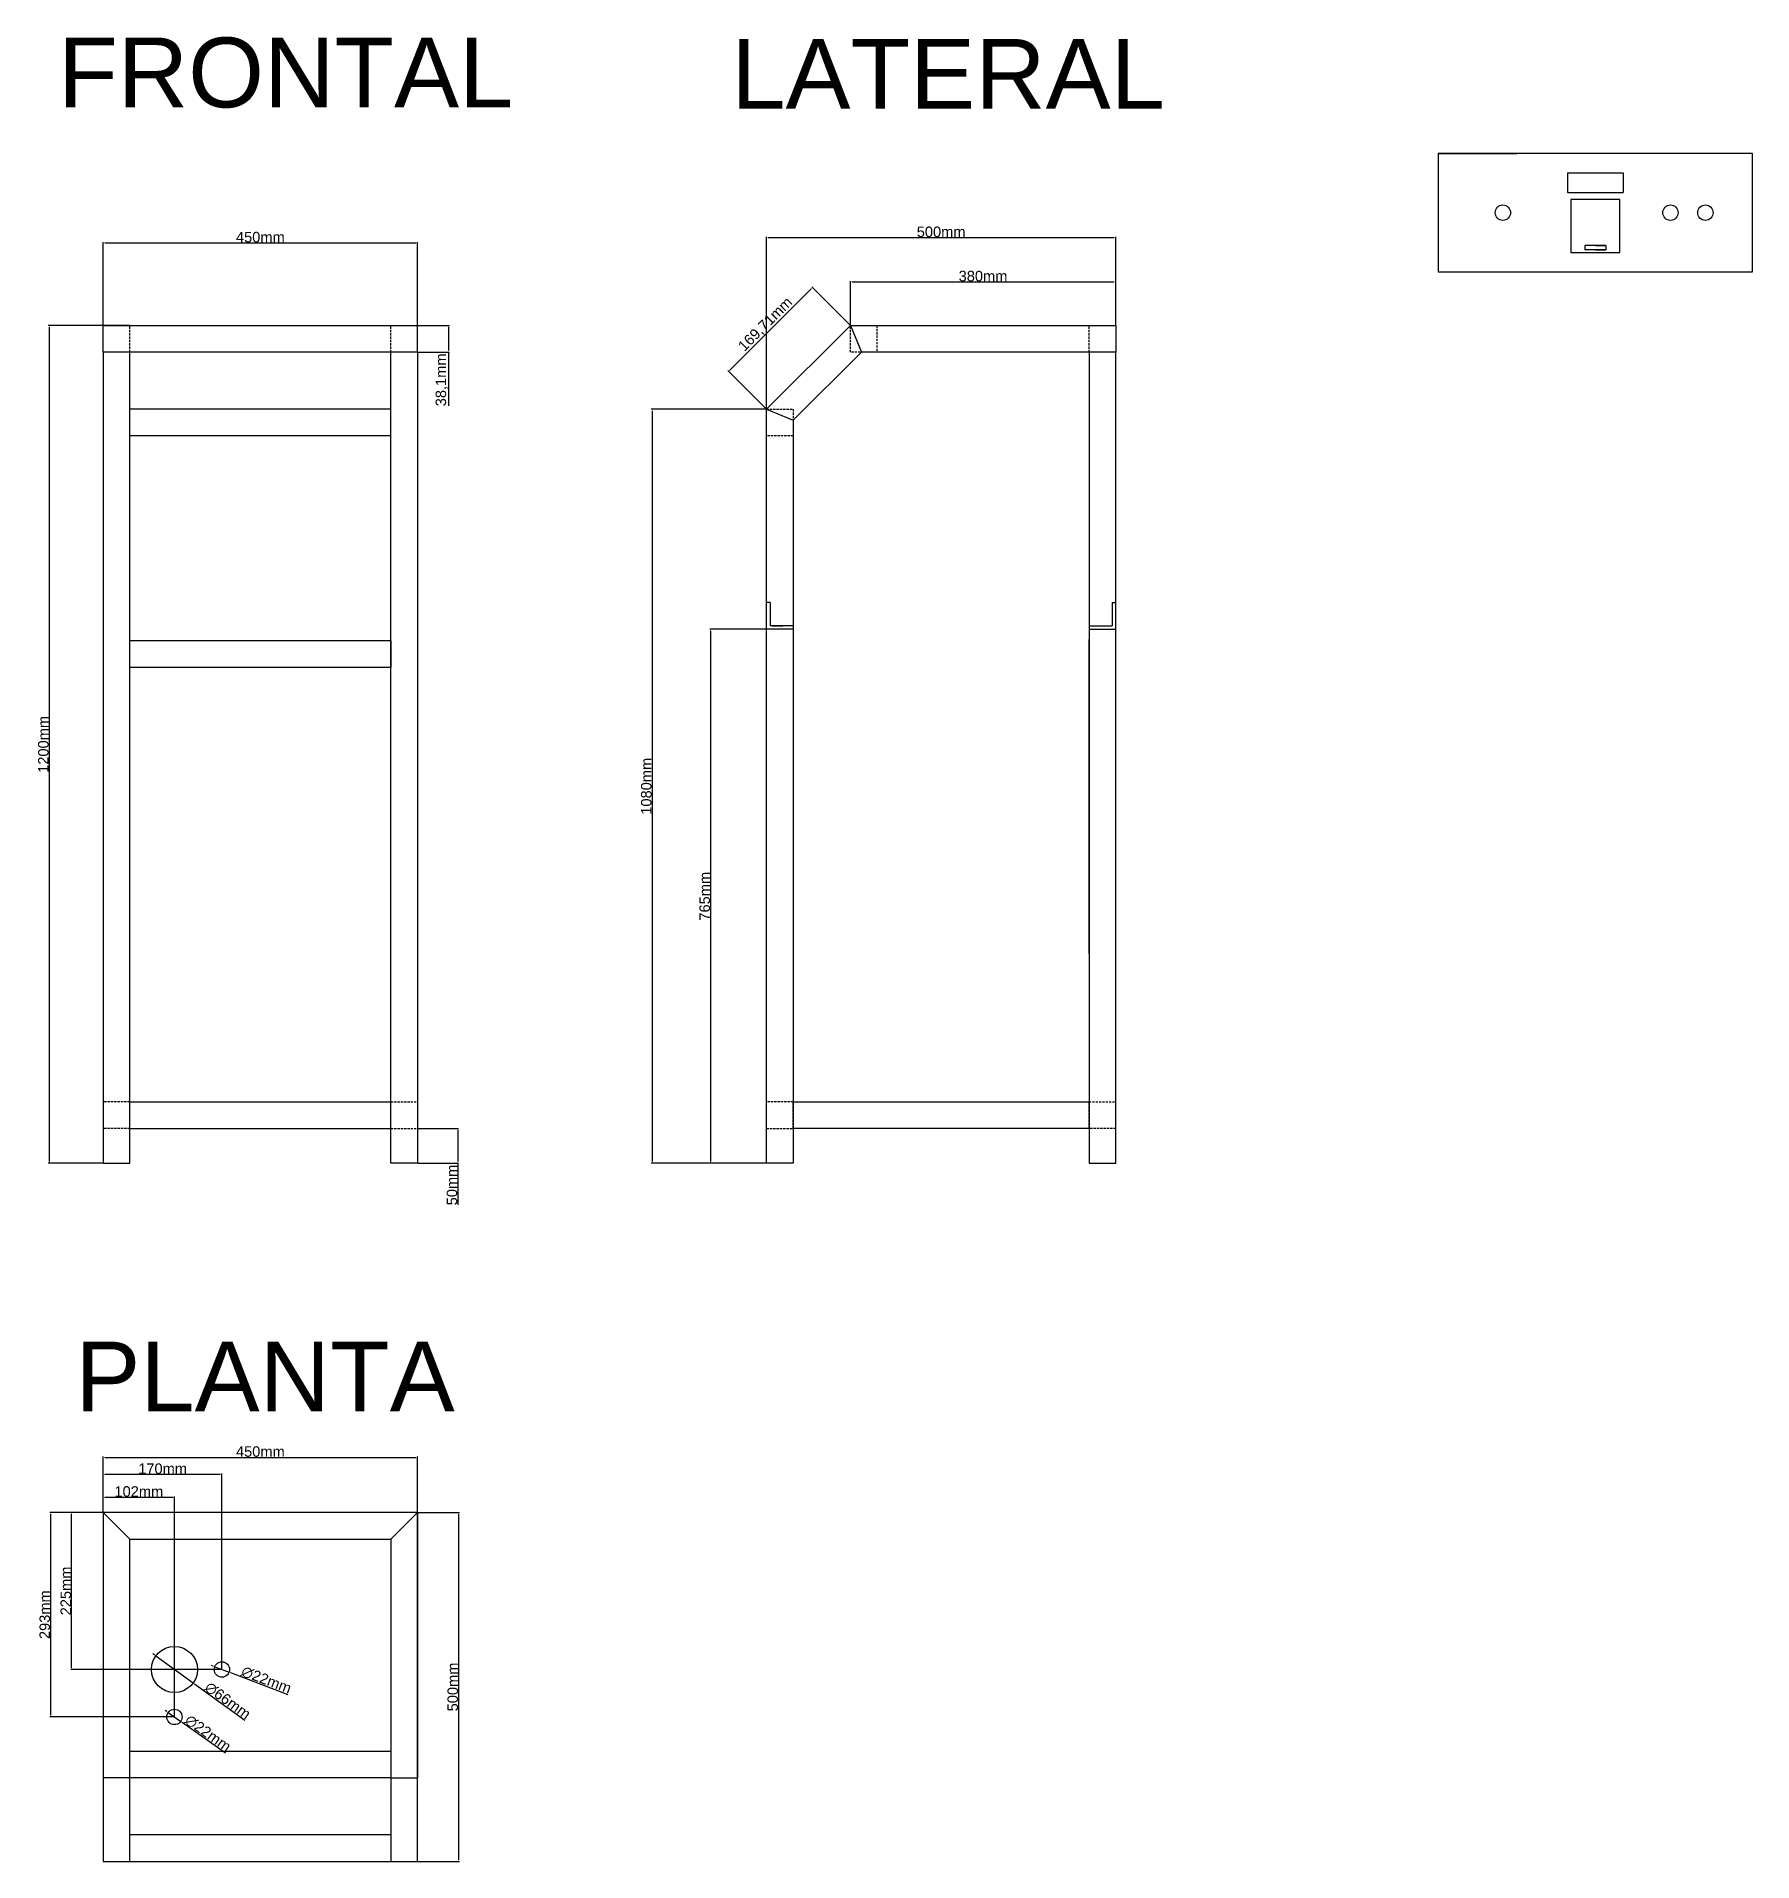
# Model space of a CAD drawing. Header units: centimetres. Extents: x -4347 to 28631, y 41590 to 109107.
# Drawn here: x 8804 to 11262, y 45685 to 48299 of the extents above; entities that cross this region are included whole.
import ezdxf

# ---------------------------------------------------------------- set-up
doc = ezdxf.new("R2010")
doc.units = ezdxf.units.CM
doc.header["$LTSCALE"] = 0.5
doc.linetypes.add('DASHED2', pattern=[9.525, 6.35, -3.175])
doc.styles.get("Standard").update_dxf_attribs({"font": 'arial.ttf'})
doc.dimstyles.new('ISO-25', dxfattribs={"dimtxt": 15, "dimasz": 2.5, "dimexe": 1.25, "dimexo": 0.625, "dimtad": 1, "dimtxsty": 'Standard', "dimcen": 2.5, "dimclrd": 1, "dimclre": 1, "dimadec": 0, "dimazin": 0, "dimtfac": 1, "dimtmove": 0, "dimatfit": 3, "dimfxl": 1, "dimarcsym": 0})

msp = doc.modelspace()

# ---------------------------------------------------------------- texts
at = {"char_height": 100, "attachment_point": 1}
for s, insert in [('FRONTAL', (8835.244, 48297.309)), ('LATERAL', (9799.24, 48295.223)), ('PLANTA', (8859.822, 46429.554))]:
    msp.add_mtext_dynamic_manual_height_columns(s, width=876.24188, gutter_width=12.5, heights=[0], dxfattribs=dict(at, insert=insert))

# ---------------------------------------------------------------- blocks, each defined once
blk = doc.blocks.new('*D184')
at = {"color": 1, "lineweight": -2, "transparency": 16777216}
for p, q in [((8899.1, 47884.9), (8821.1, 47884.9)), ((8822.3, 47882.4), (8822.3, 46687.4)), ((8899.1, 46684.9), (8821.1, 46684.9))]:
    blk.add_line(p, q, dxfattribs=at)
at = {"color": 1, "transparency": 16777216}
for points in [[(8821.9, 47882.4), (8822.8, 47882.4), (8822.3, 47884.9)], [(8821.9, 46687.4), (8822.8, 46687.4), (8822.3, 46684.9)]]:
    blk.add_solid(points, dxfattribs=at)
at = {"layer": 'Defpoints', "color": 0, "transparency": 16777216}
for p in [(8899.8, 47884.9), (8822.3, 46684.9), (8899.8, 46684.9)]:
    blk.add_point(p, dxfattribs=at)
at = {"color": 0, "transparency": 16777216, "insert": (8814.1, 47284.9), "char_height": 15, "attachment_point": 5, "rotation": 90}
blk.add_mtext('1200mm', dxfattribs=at)
blk = doc.blocks.new('*D185')
at = {"color": 1, "lineweight": -2, "transparency": 16777216}
for p, q in [((8899.8, 47885.5), (8899.8, 48004.3)), ((8902.3, 48003.1), (9347.3, 48003.1)), ((9349.8, 47885.5), (9349.8, 48004.3))]:
    blk.add_line(p, q, dxfattribs=at)
at = {"color": 1, "transparency": 16777216}
for points in [[(8902.3, 48003.5), (8902.3, 48002.7), (8899.8, 48003.1)], [(9347.3, 48003.5), (9347.3, 48002.7), (9349.8, 48003.1)]]:
    blk.add_solid(points, dxfattribs=at)
at = {"layer": 'Defpoints', "color": 0, "transparency": 16777216}
for p in [(9349.8, 48003.1), (8899.8, 47884.9), (9349.8, 47884.9)]:
    blk.add_point(p, dxfattribs=at)
at = {"color": 0, "transparency": 16777216, "insert": (9124.8, 48011.4), "char_height": 15, "attachment_point": 5}
blk.add_mtext('450mm', dxfattribs=at)
blk = doc.blocks.new('*D186')
at = {"color": 1, "lineweight": -2, "transparency": 16777216}
for p, q in [((9849.8, 47765.5), (9849.8, 48012)), ((9852.3, 48010.8), (10347.3, 48010.8)), ((10349.8, 47885.5), (10349.8, 48012))]:
    blk.add_line(p, q, dxfattribs=at)
at = {"color": 1, "transparency": 16777216}
for points in [[(9852.3, 48011.2), (9852.3, 48010.3), (9849.8, 48010.8)], [(10347.3, 48011.2), (10347.3, 48010.3), (10349.8, 48010.8)]]:
    blk.add_solid(points, dxfattribs=at)
at = {"layer": 'Defpoints', "color": 0, "transparency": 16777216}
for p in [(10349.8, 48010.8), (10349.8, 47884.9), (9849.8, 47764.9)]:
    blk.add_point(p, dxfattribs=at)
at = {"color": 0, "transparency": 16777216, "insert": (10099.8, 48019), "char_height": 15, "attachment_point": 5}
blk.add_mtext('500mm', dxfattribs=at)
blk = doc.blocks.new('*D187')
at = {"color": 1, "lineweight": -2, "transparency": 16777216}
for p, q in [((8899.8, 46185.5), (8899.8, 46264.9)), ((8902.3, 46263.7), (9347.3, 46263.7)), ((9349.8, 46185.5), (9349.8, 46264.9))]:
    blk.add_line(p, q, dxfattribs=at)
at = {"color": 1, "transparency": 16777216}
for points in [[(8902.3, 46264.1), (8902.3, 46263.3), (8899.8, 46263.7)], [(9347.3, 46264.1), (9347.3, 46263.3), (9349.8, 46263.7)]]:
    blk.add_solid(points, dxfattribs=at)
at = {"layer": 'Defpoints', "color": 0, "transparency": 16777216}
for p in [(9349.8, 46263.7), (8899.8, 46184.9), (9349.8, 46184.9)]:
    blk.add_point(p, dxfattribs=at)
at = {"color": 0, "transparency": 16777216, "insert": (9124.8, 46272), "char_height": 15, "attachment_point": 5}
blk.add_mtext('450mm', dxfattribs=at)
blk = doc.blocks.new('*D188')
at = {"color": 1, "lineweight": -2, "transparency": 16777216}
for p, q in [((9350.4, 46184.9), (9409.9, 46184.9)), ((9408.7, 46182.4), (9408.7, 45687.4)), ((9350.4, 45684.9), (9409.9, 45684.9))]:
    blk.add_line(p, q, dxfattribs=at)
at = {"color": 1, "transparency": 16777216}
for points in [[(9408.3, 46182.4), (9409.1, 46182.4), (9408.7, 46184.9)], [(9408.3, 45687.4), (9409.1, 45687.4), (9408.7, 45684.9)]]:
    blk.add_solid(points, dxfattribs=at)
at = {"layer": 'Defpoints', "color": 0, "transparency": 16777216}
for p in [(9349.8, 46184.9), (9349.8, 45684.9), (9408.7, 45684.9)]:
    blk.add_point(p, dxfattribs=at)
at = {"color": 0, "transparency": 16777216, "insert": (9400.4, 45934.9), "char_height": 15, "attachment_point": 5, "rotation": 90}
blk.add_mtext('500mm', dxfattribs=at)
blk = doc.blocks.new('*D189')
at = {"color": 1, "lineweight": -2, "transparency": 16777216}
for p, q in [((9350.4, 47884.9), (9395.6, 47884.9)), ((9394.4, 47882.4), (9394.4, 47849.3)), ((9350.4, 47846.8), (9395.6, 47846.8)), ((9394.4, 47846.8), (9394.4, 47769.6))]:
    blk.add_line(p, q, dxfattribs=at)
at = {"color": 1, "transparency": 16777216}
for points in [[(9394, 47882.4), (9394.8, 47882.4), (9394.4, 47884.9)], [(9394, 47849.3), (9394.8, 47849.3), (9394.4, 47846.8)]]:
    blk.add_solid(points, dxfattribs=at)
at = {"layer": 'Defpoints', "color": 0, "transparency": 16777216}
for p in [(9349.8, 47884.9), (9349.8, 47846.8), (9394.4, 47846.8)]:
    blk.add_point(p, dxfattribs=at)
at = {"color": 0, "transparency": 16777216, "insert": (9384.7, 47807), "char_height": 15, "attachment_point": 5, "rotation": 90}
blk.add_mtext('38,1mm', dxfattribs=at)
blk = doc.blocks.new('*D190')
at = {"color": 1, "lineweight": -2, "transparency": 16777216}
for p, q in [((9350.4, 46734.9), (9408.8, 46734.9)), ((9407.5, 46732.4), (9407.5, 46687.4)), ((9350.4, 46684.9), (9408.8, 46684.9)), ((9407.5, 46684.9), (9407.5, 46625.2))]:
    blk.add_line(p, q, dxfattribs=at)
at = {"color": 1, "transparency": 16777216}
for points in [[(9407.1, 46732.4), (9408, 46732.4), (9407.5, 46734.9)], [(9407.1, 46687.4), (9408, 46687.4), (9407.5, 46684.9)]]:
    blk.add_solid(points, dxfattribs=at)
at = {"layer": 'Defpoints', "color": 0, "transparency": 16777216}
for p in [(9349.8, 46734.9), (9349.8, 46684.9), (9407.5, 46684.9)]:
    blk.add_point(p, dxfattribs=at)
at = {"color": 0, "transparency": 16777216, "insert": (9399.3, 46653.8), "char_height": 15, "attachment_point": 5, "rotation": 90}
blk.add_mtext('50mm', dxfattribs=at)
blk = doc.blocks.new('*D191')
at = {"color": 1, "lineweight": -2, "transparency": 16777216}
for p, q in [((9849.1, 47449.9), (9768.4, 47449.9)), ((9769.6, 47447.4), (9769.6, 46687.4)), ((9849.1, 46684.9), (9768.4, 46684.9))]:
    blk.add_line(p, q, dxfattribs=at)
at = {"color": 1, "transparency": 16777216}
for points in [[(9769.2, 47447.4), (9770, 47447.4), (9769.6, 47449.9)], [(9769.2, 46687.4), (9770, 46687.4), (9769.6, 46684.9)]]:
    blk.add_solid(points, dxfattribs=at)
at = {"layer": 'Defpoints', "color": 0, "transparency": 16777216}
for p in [(9849.8, 47449.9), (9769.6, 46684.9), (9849.8, 46684.9)]:
    blk.add_point(p, dxfattribs=at)
at = {"color": 0, "transparency": 16777216, "insert": (9761.3, 47067.4), "char_height": 15, "attachment_point": 5, "rotation": 90}
blk.add_mtext('765mm', dxfattribs=at)
blk = doc.blocks.new('*D233')
at = {"color": 1, "lineweight": -2, "transparency": 16777216}
for p, q in [((9849.1, 47764.9), (9684.6, 47764.9)), ((9685.9, 47762.4), (9685.9, 46687.4)), ((9849.1, 46684.9), (9684.6, 46684.9))]:
    blk.add_line(p, q, dxfattribs=at)
at = {"color": 1, "transparency": 16777216}
for points in [[(9685.5, 47762.4), (9686.3, 47762.4), (9685.9, 47764.9)], [(9685.5, 46687.4), (9686.3, 46687.4), (9685.9, 46684.9)]]:
    blk.add_solid(points, dxfattribs=at)
at = {"layer": 'Defpoints', "color": 0, "transparency": 16777216}
for p in [(9849.8, 47764.9), (9685.9, 46684.9), (9849.8, 46684.9)]:
    blk.add_point(p, dxfattribs=at)
at = {"color": 0, "transparency": 16777216, "insert": (9677.6, 47224.9), "char_height": 15, "attachment_point": 5, "rotation": 90}
blk.add_mtext('1080mm', dxfattribs=at)
blk = doc.blocks.new('*D254')
at = {"color": 1, "lineweight": -2, "transparency": 16777216}
for p, q in [((9969.8, 47885.5), (9969.8, 47948.6)), ((9972.3, 47947.3), (10347.3, 47947.3)), ((10349.8, 47885.5), (10349.8, 47948.6))]:
    blk.add_line(p, q, dxfattribs=at)
at = {"color": 1, "transparency": 16777216}
for points in [[(9972.3, 47947.7), (9972.3, 47946.9), (9969.8, 47947.3)], [(10347.3, 47947.7), (10347.3, 47946.9), (10349.8, 47947.3)]]:
    blk.add_solid(points, dxfattribs=at)
at = {"layer": 'Defpoints', "color": 0, "transparency": 16777216}
for p in [(10349.8, 47947.3), (9969.8, 47884.9), (10349.8, 47884.9)]:
    blk.add_point(p, dxfattribs=at)
at = {"color": 0, "transparency": 16777216, "insert": (10159.8, 47955.6), "char_height": 15, "attachment_point": 5}
blk.add_mtext('380mm', dxfattribs=at)
blk = doc.blocks.new('*D255')
at = {"color": 1, "lineweight": -2, "transparency": 16777216}
for p, q in [((9969.3, 47885.4), (9914.5, 47940.2)), ((9797.1, 47821.1), (9913.6, 47937.5)), ((9849.3, 47765.4), (9794.5, 47820.2))]:
    blk.add_line(p, q, dxfattribs=at)
at = {"color": 1, "transparency": 16777216}
for points in [[(9913.3, 47937.8), (9913.9, 47937.2), (9915.4, 47939.3)], [(9796.9, 47821.4), (9797.4, 47820.8), (9795.4, 47819.3)]]:
    blk.add_solid(points, dxfattribs=at)
at = {"layer": 'Defpoints', "color": 0, "transparency": 16777216}
for p in [(9915.4, 47939.3), (9969.8, 47884.9), (9849.8, 47764.9)]:
    blk.add_point(p, dxfattribs=at)
at = {"color": 0, "transparency": 16777216, "insert": (9848.6, 47886.1), "char_height": 15, "attachment_point": 5, "rotation": 45}
blk.add_mtext('169,71mm', dxfattribs=at)
blk = doc.blocks.new('*D359')
at = {"color": 1, "lineweight": -2, "transparency": 16777216}
for p, q in [((8899.1, 46184.9), (8853.2, 46184.9)), ((8854.5, 45962.4), (8854.5, 46182.4)), ((9069.1, 45959.9), (8853.2, 45959.9))]:
    blk.add_line(p, q, dxfattribs=at)
at = {"color": 1, "transparency": 16777216}
for points in [[(8854.1, 46182.4), (8854.9, 46182.4), (8854.5, 46184.9)], [(8854.1, 45962.4), (8854.9, 45962.4), (8854.5, 45959.9)]]:
    blk.add_solid(points, dxfattribs=at)
at = {"layer": 'Defpoints', "color": 0, "transparency": 16777216}
for p in [(8854.5, 46184.9), (8899.8, 46184.9), (9069.8, 45959.9)]:
    blk.add_point(p, dxfattribs=at)
at = {"color": 0, "transparency": 16777216, "insert": (8846.2, 46072.4), "char_height": 15, "attachment_point": 5, "rotation": 90}
blk.add_mtext('225mm', dxfattribs=at)
blk = doc.blocks.new('*D361')
at = {"color": 1, "lineweight": -2, "transparency": 16777216}
for p, q in [((8899.8, 46185.5), (8899.8, 46207.7)), ((8999.3, 46206.5), (8902.3, 46206.5)), ((9001.8, 45892.5), (9001.8, 46207.7))]:
    blk.add_line(p, q, dxfattribs=at)
at = {"color": 1, "transparency": 16777216}
for points in [[(8902.3, 46206.9), (8902.3, 46206.1), (8899.8, 46206.5)], [(8999.3, 46206.9), (8999.3, 46206.1), (9001.8, 46206.5)]]:
    blk.add_solid(points, dxfattribs=at)
at = {"layer": 'Defpoints', "color": 0, "transparency": 16777216}
for p in [(8899.8, 46206.5), (8899.8, 46184.9), (9001.8, 45891.9)]:
    blk.add_point(p, dxfattribs=at)
at = {"color": 0, "transparency": 16777216, "insert": (8950.8, 46214.8), "char_height": 15, "attachment_point": 5}
blk.add_mtext('102mm', dxfattribs=at)
blk = doc.blocks.new('*D362')
at = {"color": 1, "lineweight": -2, "transparency": 16777216}
for p, q in [((8899.8, 46185.5), (8899.8, 46240.4)), ((9069.8, 45960.5), (9069.8, 46240.4)), ((9067.3, 46239.2), (8902.3, 46239.2))]:
    blk.add_line(p, q, dxfattribs=at)
at = {"color": 1, "transparency": 16777216}
for points in [[(8902.3, 46239.6), (8902.3, 46238.8), (8899.8, 46239.2)], [(9067.3, 46239.6), (9067.3, 46238.8), (9069.8, 46239.2)]]:
    blk.add_solid(points, dxfattribs=at)
at = {"layer": 'Defpoints', "color": 0, "transparency": 16777216}
for p in [(8899.8, 46239.2), (8899.8, 46184.9), (9069.8, 45959.9)]:
    blk.add_point(p, dxfattribs=at)
at = {"color": 0, "transparency": 16777216, "insert": (8984.8, 46247.5), "char_height": 15, "attachment_point": 5}
blk.add_mtext('170mm', dxfattribs=at)
blk = doc.blocks.new('*D363')
at = {"color": 1, "lineweight": -2, "transparency": 16777216}
for p, q in [((9057.2, 45964.7), (9054.8, 45965.6)), ((9059.5, 45963.8), (9080, 45956)), ((9164.6, 45923.8), (9082.4, 45955.1))]:
    blk.add_line(p, q, dxfattribs=at)
at = {"color": 1, "transparency": 16777216}
for points in [[(9057.3, 45965.1), (9057, 45964.3), (9059.5, 45963.8)], [(9082.5, 45955.5), (9082.2, 45954.7), (9080, 45956)]]:
    blk.add_solid(points, dxfattribs=at)
at = {"layer": 'Defpoints', "color": 0, "transparency": 16777216}
for p in [(9059.5, 45963.8), (9080, 45956)]:
    blk.add_point(p, dxfattribs=at)
at = {"color": 0, "transparency": 16777216, "insert": (9133.4, 45945), "char_height": 15, "attachment_point": 5, "rotation": 339.1512}
blk.add_mtext('∅22mm', dxfattribs=at)
blk = doc.blocks.new('*D364')
at = {"color": 1, "lineweight": -2, "transparency": 16777216}
for p, q in [((8973, 45980.7), (8971, 45982.2)), ((8975, 45979.3), (9028.5, 45940.6)), ((9102.8, 45886.7), (9030.5, 45939.1))]:
    blk.add_line(p, q, dxfattribs=at)
at = {"color": 1, "transparency": 16777216}
for points in [[(8973.3, 45981.1), (8972.8, 45980.4), (8975, 45979.3)], [(9030.8, 45939.4), (9030.3, 45938.8), (9028.5, 45940.6)]]:
    blk.add_solid(points, dxfattribs=at)
at = {"layer": 'Defpoints', "color": 0, "transparency": 16777216}
for p in [(8975, 45979.3), (9028.5, 45940.6)]:
    blk.add_point(p, dxfattribs=at)
at = {"color": 0, "transparency": 16777216, "insert": (9078.1, 45915.3), "char_height": 15, "attachment_point": 5, "rotation": 324.0795}
blk.add_mtext('∅66mm', dxfattribs=at)
blk = doc.blocks.new('*D365')
at = {"color": 1, "lineweight": -2, "transparency": 16777216}
for p, q in [((8899.1, 46184.9), (8823.1, 46184.9)), ((8824.4, 46182.4), (8824.4, 45894.4)), ((9001.1, 45891.9), (8823.1, 45891.9))]:
    blk.add_line(p, q, dxfattribs=at)
at = {"color": 1, "transparency": 16777216}
for points in [[(8824, 46182.4), (8824.8, 46182.4), (8824.4, 46184.9)], [(8824, 45894.4), (8824.8, 45894.4), (8824.4, 45891.9)]]:
    blk.add_solid(points, dxfattribs=at)
at = {"layer": 'Defpoints', "color": 0, "transparency": 16777216}
for p in [(8899.8, 46184.9), (8824.4, 45891.9), (9001.8, 45891.9)]:
    blk.add_point(p, dxfattribs=at)
at = {"color": 0, "transparency": 16777216, "insert": (8816.1, 46038.4), "char_height": 15, "attachment_point": 5, "rotation": 90}
blk.add_mtext('293mm', dxfattribs=at)
blk = doc.blocks.new('*D366')
at = {"color": 1, "lineweight": -2, "transparency": 16777216}
for p, q in [((8990.8, 45899.7), (8988.7, 45901.2)), ((8992.8, 45898.3), (9010.7, 45885.6)), ((9074.8, 45840.1), (9012.8, 45884.1))]:
    blk.add_line(p, q, dxfattribs=at)
at = {"color": 1, "transparency": 16777216}
for points in [[(8991, 45900.1), (8990.5, 45899.4), (8992.8, 45898.3)], [(9013, 45884.4), (9012.5, 45883.8), (9010.7, 45885.6)]]:
    blk.add_solid(points, dxfattribs=at)
at = {"layer": 'Defpoints', "color": 0, "transparency": 16777216}
for p in [(8992.8, 45898.3), (9010.7, 45885.6)]:
    blk.add_point(p, dxfattribs=at)
at = {"color": 0, "transparency": 16777216, "insert": (9049.8, 45868.5), "char_height": 15, "attachment_point": 5, "rotation": 324.6199}
blk.add_mtext('∅22mm', dxfattribs=at)

# ---------------------------------------------------------------- dimensions: what is measured, and where the dimension line sits
for base, p1, p2, picture, middle in [((9349.768, 48003.069), (8899.768, 47884.919), (9349.768, 47884.919), '*D185', (9124.768, 48011.353)), ((10349.768, 48010.756), (9849.768, 47764.919), (10349.768, 47884.919), '*D186', (10099.768, 48019.039)), ((10349.768, 47947.302), (9969.768, 47884.919), (10349.768, 47884.919), '*D254', (10159.768, 47955.59)), ((8899.768, 46239.168), (9069.768, 45959.919), (8899.768, 46184.919), '*D362', (8984.768, 46247.451)), ((8899.768, 46206.488), (9001.768, 45891.919), (8899.768, 46184.919), '*D361', (8950.768, 46214.772))]:
    dim = msp.add_linear_dim(base=base, p1=p1, p2=p2, dimstyle='ISO-25', override={"dimpost": 'mm'})
    dim.commit()
    dim.dimension.update_dxf_attribs({"geometry": picture, "text_midpoint": middle})
dim = msp.add_aligned_dim(p1=(9849.768, 47764.919), p2=(9969.768, 47884.919), distance=76.917, dimstyle='ISO-25', override={"dimpost": 'mm'})
dim.commit()
dim.dimension.update_dxf_attribs({"geometry": '*D255', "text_midpoint": (9848.563, 47886.124)})
for base, p1, p2, picture, middle in [((8822.346, 46684.919), (8899.768, 47884.919), (8899.768, 46684.919), '*D184', (8814.062, 47284.919)), ((9394.374, 47846.819), (9349.768, 47884.919), (9349.768, 47846.819), '*D189', (9384.735, 47806.961)), ((9685.886, 46684.919), (9849.768, 47764.919), (9849.768, 46684.919), '*D233', (9677.602, 47224.919)), ((9769.62, 46684.919), (9849.768, 47449.919), (9849.768, 46684.919), '*D191', (9761.336, 47067.419)), ((9407.547, 46684.919), (9349.768, 46734.919), (9349.768, 46684.919), '*D190', (9399.264, 46653.794)), ((8824.387, 45891.919), (8899.768, 46184.919), (9001.768, 45891.919), '*D365', (8816.099, 46038.419)), ((8854.49, 46184.919), (9069.768, 45959.919), (8899.768, 46184.919), '*D359', (8846.206, 46072.419)), ((9408.676, 45684.919), (9349.768, 46184.919), (9349.768, 45684.919), '*D188', (9400.392, 45934.919))]:
    dim = msp.add_linear_dim(base=base, p1=p1, p2=p2, angle=90, dimstyle='ISO-25', override={"dimpost": 'mm'})
    dim.commit()
    dim.dimension.update_dxf_attribs({"geometry": picture, "text_midpoint": middle})
dim = msp.add_linear_dim(base=(9349.768, 46263.678), p1=(8899.768, 46184.919), p2=(9349.768, 46184.919), dimstyle='ISO-25', override={"dimpost": 'mm'})
dim.commit()
dim.dimension.update_dxf_attribs({"geometry": '*D187', "text_midpoint": (9124.768, 46263.678), "dimtype": 160})
for p1, p2, picture, middle in [((8975.044, 45979.279), (9028.492, 45940.559), '*D364', (9073.041, 45908.287)), ((9059.488, 45963.834), (9080.048, 45956.004), '*D363', (9130.259, 45936.882))]:
    dim = msp.add_diameter_dim_2p(p1=p1, p2=p2, dimstyle='ISO-25', override={"dimpost": 'mm'})
    dim.commit()
    dim.dimension.update_dxf_attribs({"geometry": picture, "text_midpoint": middle, "dimtype": 163})
dim = msp.add_diameter_dim_2p(p1=(8992.799, 45898.288), p2=(9010.737, 45885.55), dimstyle='ISO-25', override={"dimpost": 'mm'})
dim.commit()
dim.dimension.update_dxf_attribs({"geometry": '*D366', "text_midpoint": (9049.844, 45868.453)})

# ---------------------------------------------------------------- linework, layer by layer
for p, q in [((10811.8, 48131.337), (10811.8, 47961.627)), ((11261.8, 48131.337), (10811.8, 48131.337)), ((11036.8, 48131.337), (10811.8, 48131.337)), ((10811.8, 48131.337), (10924.3, 48131.337)), ((11261.8, 47961.627), (11261.8, 48131.337)), ((10996.8, 48103.482), (11076.8, 48103.482)), ((10996.8, 48103.482), (10996.8, 48075.482)), ((11076.8, 48103.482), (11076.8, 48075.482)), ((10996.8, 48075.482), (11076.8, 48075.482)), ((11001.8, 48065.482), (11001.8, 47989.482)), ((11071.8, 48065.482), (11001.8, 48065.482)), ((11071.8, 47989.482), (11071.8, 48065.482)), ((11036.8, 47999.482), (11021.8, 47999.482)), ((11021.8, 47999.482), (11021.8, 47993.482)), ((11036.8, 47993.482), (11021.8, 47993.482)), ((11036.8, 47999.482), (11051.8, 47999.482)), ((11051.8, 47999.482), (11036.8, 47999.482)), ((11036.8, 47993.482), (11051.8, 47993.482)), ((11051.8, 47993.482), (11036.8, 47993.482)), ((11051.8, 47999.482), (11051.8, 47993.482)), ((11001.8, 47989.482), (11071.8, 47989.482)), ((10811.8, 47961.627), (11261.8, 47961.627)), ((8937.868, 47884.919), (8899.768, 47884.919)), ((8899.768, 47884.919), (9349.768, 47884.919)), ((8899.768, 47846.819), (8899.768, 47884.919)), ((9311.668, 47884.919), (9349.768, 47884.919)), ((9349.768, 47846.819), (9349.768, 47884.919)), ((9849.768, 47764.919), (9969.768, 47884.919)), ((9969.768, 47884.919), (10349.768, 47884.919)), ((9969.768, 47884.919), (9985.55, 47846.819)), ((10349.768, 47884.919), (10349.768, 47846.819)), ((9349.768, 47846.819), (8899.768, 47846.819)), ((8899.768, 47846.819), (8899.768, 46684.919)), ((8937.868, 46684.919), (8937.868, 47846.819)), ((9311.668, 47846.819), (9271.668, 47846.819)), ((9311.668, 46684.919), (9311.668, 47846.819)), ((9349.768, 47846.819), (9349.768, 46684.919)), ((9887.868, 47749.138), (9985.55, 47846.819)), ((10349.768, 47846.819), (9985.55, 47846.819)), ((10349.768, 47846.819), (10311.668, 47846.819)), ((10311.668, 47846.819), (10311.668, 46684.919)), ((10349.768, 46684.919), (10349.768, 47846.819)), ((9311.668, 47764.919), (8937.868, 47764.919)), ((9849.768, 46684.919), (9849.768, 47764.919)), ((9849.768, 47764.919), (9887.868, 47749.138)), ((9887.868, 47749.138), (9887.868, 46684.919)), ((9311.668, 47726.819), (8937.868, 47726.819)), ((9854.768, 47488.019), (9849.768, 47488.019)), ((9854.768, 47488.019), (9854.768, 47454.919)), ((9854.768, 47480.319), (9854.768, 47454.919)), ((10344.768, 47488.019), (10344.768, 47454.919)), ((10344.768, 47488.019), (10349.768, 47488.019)), ((10344.768, 47480.319), (10344.768, 47454.919)), ((10349.768, 47458.319), (10349.768, 47480.319)), ((9887.868, 47449.919), (9849.768, 47449.919)), ((9887.868, 47454.919), (9854.768, 47454.919)), ((9857.868, 47454.919), (9872.868, 47454.919)), ((9887.868, 47454.919), (9887.868, 47449.919)), ((10311.668, 47454.919), (10344.768, 47454.919)), ((10311.668, 47449.919), (10349.768, 47449.919)), ((10349.768, 47434.919), (10349.768, 47456.919)), ((9311.668, 47433.019), (8937.868, 47433.019)), ((9311.668, 47433.019), (9311.668, 47394.919)), ((10311.668, 46984.919), (10311.668, 47434.919)), ((9311.668, 47394.919), (8937.868, 47394.919)), ((8937.868, 46773.019), (9311.668, 46773.019)), ((9887.868, 46773.019), (10311.668, 46773.019)), ((8937.868, 46734.919), (9311.668, 46734.919)), ((10311.668, 46734.919), (9887.868, 46734.919)), ((8899.768, 46684.919), (8937.868, 46684.919)), ((9349.768, 46684.919), (9311.668, 46684.919)), ((9887.868, 46684.919), (9849.768, 46684.919)), ((10311.668, 46684.919), (10349.768, 46684.919)), ((9349.768, 46184.919), (8899.768, 46184.919)), ((8899.768, 46184.919), (8899.768, 45684.919)), ((8899.768, 46184.919), (8899.768, 46146.819)), ((8899.768, 46184.919), (8937.868, 46146.819)), ((8899.768, 46184.919), (8899.768, 45959.919)), ((9311.668, 46146.819), (9349.768, 46184.919)), ((9349.768, 45684.919), (9349.768, 46184.919)), ((9349.768, 46184.919), (9349.768, 45804.919)), ((8937.868, 46146.819), (9311.668, 46146.819)), ((8937.868, 45684.919), (8937.868, 46146.819)), ((9311.668, 46146.819), (9311.668, 45684.919)), ((8937.868, 45804.919), (8937.868, 45843.019)), ((8937.868, 45843.019), (9311.668, 45843.019)), ((8937.868, 45804.919), (8899.768, 45804.919)), ((9311.668, 45804.919), (8937.868, 45804.919)), ((9311.668, 45804.919), (9349.768, 45804.919)), ((9311.668, 45723.019), (8937.868, 45723.019)), ((8899.768, 45684.919), (9349.768, 45684.919))]:
    msp.add_line(p, q)
at = {"linetype": 'DASHED2'}
for p, q in [((8937.868, 47846.819), (8937.868, 47884.919)), ((9311.668, 47846.819), (9311.668, 47884.919)), ((9969.768, 47884.919), (10007.868, 47884.919)), ((9969.768, 47846.819), (9969.768, 47884.919)), ((10007.868, 47884.919), (10007.868, 47846.819)), ((10311.668, 47846.819), (10311.668, 47884.919)), ((10007.868, 47846.819), (9969.768, 47846.819)), ((9849.768, 47764.919), (9887.868, 47764.919)), ((9849.768, 47726.819), (9849.768, 47764.919)), ((9887.868, 47764.919), (9887.868, 47726.819)), ((9887.868, 47726.819), (9849.768, 47726.819)), ((8937.868, 46773.019), (8899.768, 46773.019)), ((9311.668, 46773.019), (9349.768, 46773.019)), ((9887.868, 46773.019), (9849.768, 46773.019)), ((9887.868, 46734.919), (9887.868, 46773.019)), ((10311.668, 46734.919), (10311.668, 46773.019)), ((10311.668, 46773.019), (10349.768, 46773.019)), ((10311.668, 46773.019), (10311.668, 46734.919)), ((8937.868, 46734.919), (8899.768, 46734.919)), ((9311.668, 46734.919), (9349.768, 46734.919)), ((9849.768, 46734.919), (9887.868, 46734.919)), ((10349.768, 46734.919), (10311.668, 46734.919))]:
    msp.add_line(p, q, dxfattribs=at)
for centre, radius in [((10904.3, 48046.482), 11), ((11144.3, 48046.482), 11), ((11194.3, 48046.482), 11), ((9001.768, 45959.919), 33), ((9069.768, 45959.919), 11), ((9001.768, 45891.919), 11)]:
    msp.add_circle(centre, radius)

msp.set_redraw_order([(e.dxf.handle, doc.entitydb.next_handle()) for e in msp.query("TEXT MTEXT ATTDEF DIMENSION ARC_DIMENSION")])  # texts and dimensions are drawn at this point

doc.saveas('drawing.dxf')
